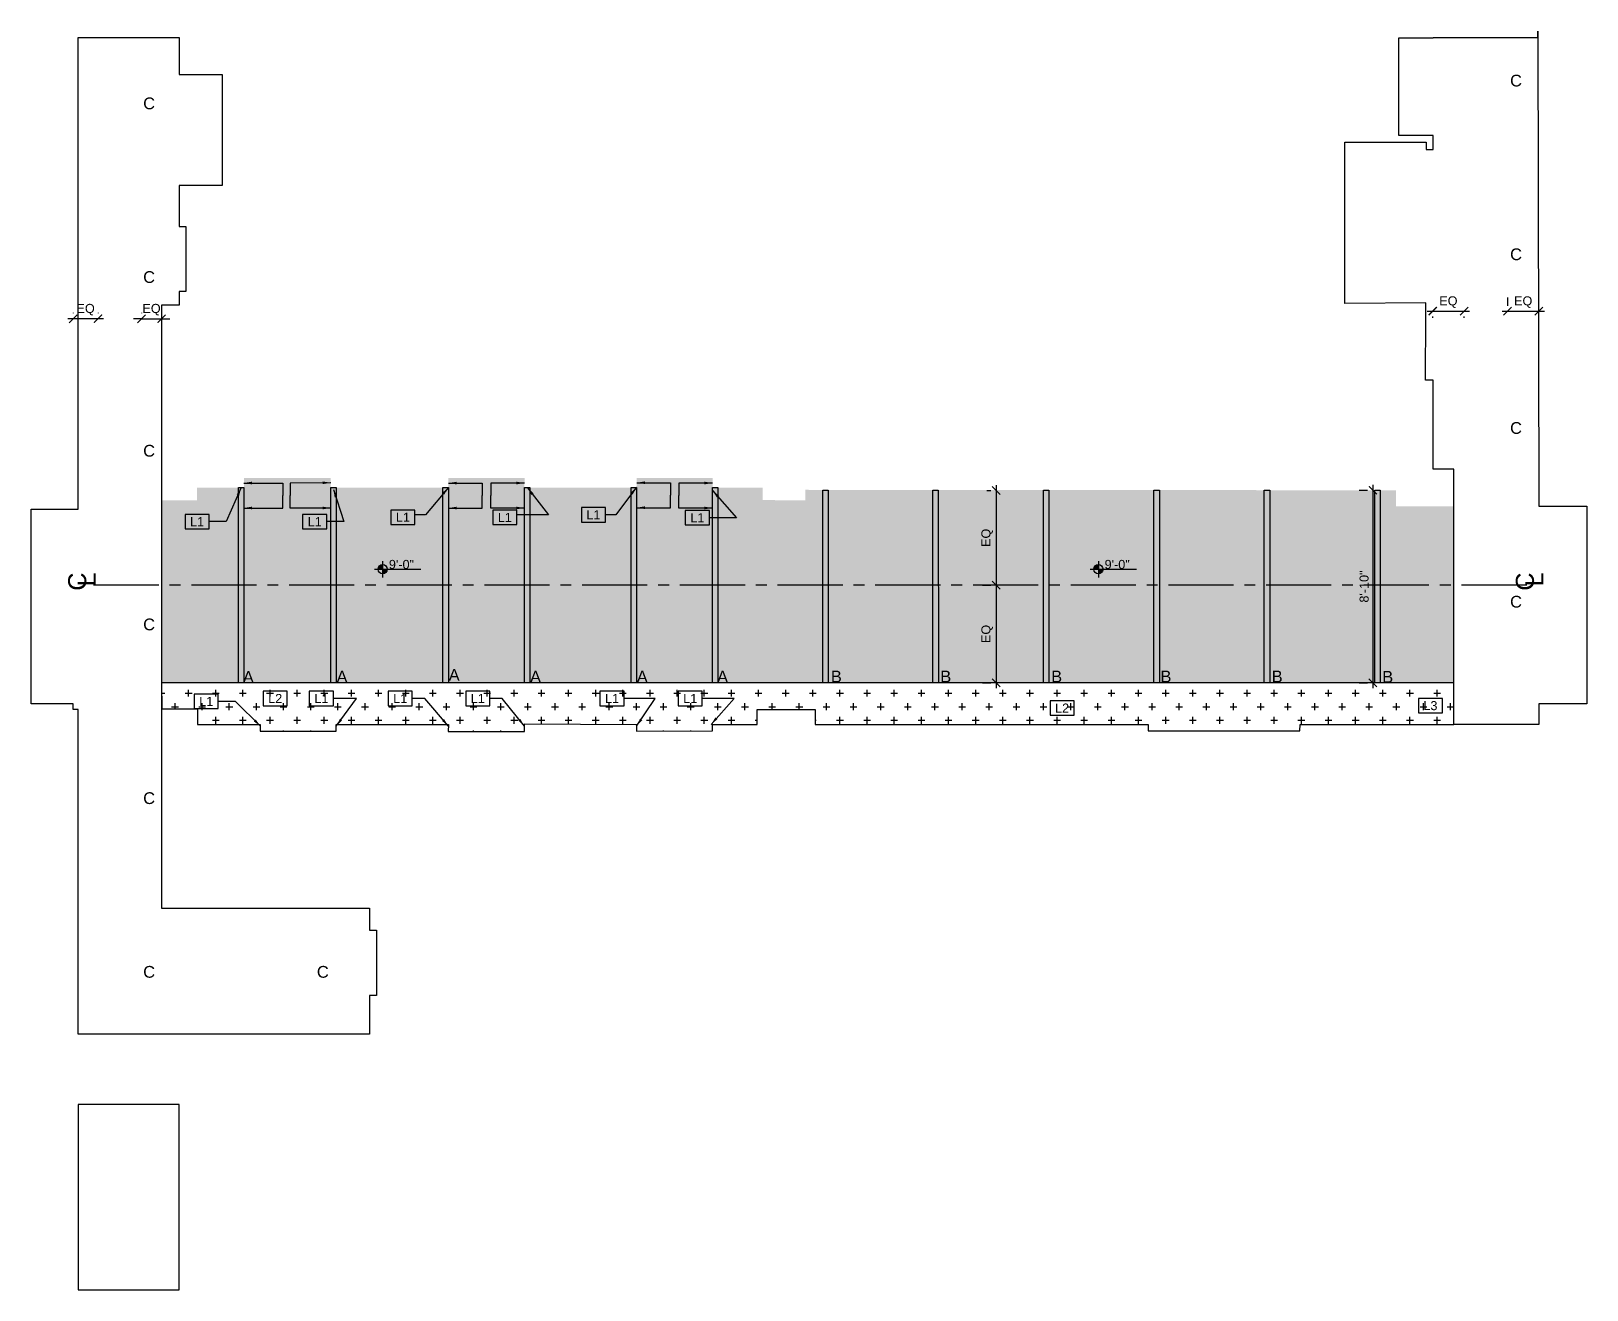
# Model space of a CAD drawing. Header units: inches. Extents: x 491 to 3599, y -1077 to 2028.
# Drawn here: x 491 to 1351, y 430 to 1126 of the extents above; entities that cross this region are included whole.
import ezdxf
from ezdxf.enums import TextEntityAlignment as Align

# ---------------------------------------------------------------- set-up
doc = ezdxf.new("R2010")
doc.units = ezdxf.units.IN
doc.header["$LTSCALE"] = 96
doc.header["$MEASUREMENT"] = 0
doc.linetypes.add('CENTER4', pattern=[0.5625, 0.375, -0.0625, 0.0625, -0.0625])
doc.linetypes.add('HIDDEN2', pattern=[0.1875, 0.125, -0.0625])
for name, color, linetype in [('A-Anno-Clng', 7, 'Continuous'), ('A-ANNO-DIMS', 4, 'Continuous'), ('A-Clng-Exst', 7, 'Continuous'), ('A-Clng-Grid-Neww', 43, 'Continuous'), ('A-Clng-Neww', 94, 'Continuous'), ('A-Clng-Patt', 13, 'Continuous'), ('A-Lite-Neww', 181, 'Continuous')]:
    doc.layers.add(name, color=color, linetype=linetype)
doc.layers.add('Viewport', color=14, linetype='Continuous', plot=False)
doc.styles.add('XFINE_1-2', font='swissl.ttf', dxfattribs={"height": 10})
doc.styles.add('XFINE_1-4', font='swissl.ttf', dxfattribs={"height": 5})
doc.styles.add('XFINE_1-8', font='swissl.ttf', dxfattribs={"height": 10})
doc.dimstyles.new('OTJ_1-4', dxfattribs={"dimscale": 48, "dimtxt": 0.09375, "dimasz": 0.09375, "dimexe": 0.0625, "dimexo": 0.15625, "dimgap": 0.046875, "dimtad": 1, "dimzin": 3, "dimdsep": 46, "dimlunit": 4, "dimtxsty": 'XFINE_1-4', "dimblk": 'ARCHTICK', "dimcen": 0.09, "dimdle": 0.0625, "dimclrd": 15, "dimclre": 15, "dimclrt": 7, "dimadec": 0, "dimazin": 0, "dimtfac": 0.75, "dimtix": 1, "dimtmove": 1, "dimatfit": 3, "dimfxl": 1, "dimfrac": 1, "dimtolj": 1, "dimtzin": 0, "dimarcsym": 0})

msp = doc.modelspace()

# ---------------------------------------------------------------- texts
at = {"layer": 'A-Anno-Clng', "char_height": 5, "attachment_point": 1, "style": 'XFINE_1-2'}
for insert in [(688.399, 833.644), (1083.952, 833.644)]:
    msp.add_mtext_dynamic_manual_height_columns('9\'-0"', width=11.37661, gutter_width=50, heights=[0], dxfattribs=dict(at, insert=insert))
at = {"layer": 'A-Lite-Neww', "char_height": 6.5, "width": 48.06, "attachment_point": 5, "style": 'XFINE_1-8'}
for s, insert in [('C', (1311.337, 1098.5)), ('C', (555.884, 1085.914)), ('C', (1311.337, 1002.5)), ('C', (555.884, 989.914)), ('C', (1311.337, 906.5)), ('C', (555.884, 893.914)), ('C', (1311.337, 810.5)), ('C', (555.884, 797.914)), ('A', (610.733, 768.909)), ('A', (662.501, 769.094)), ('A', (724.498, 770.08)), ('A', (769.444, 769.094)), ('A', (828.428, 769.094)), ('A', (872.824, 769.094)), ('B', (935.7, 769.176)), ('B', (996.17, 769.176)), ('B', (1057.446, 769.176)), ('B', (1117.859, 769.176)), ('B', (1179.33, 769.176)), ('B', (1240.439, 769.005)), ('C', (555.884, 701.914)), ('C', (555.884, 605.914)), ('C', (651.884, 605.914))]:
    msp.add_mtext(s, dxfattribs=dict(at, insert=insert))

# ---------------------------------------------------------------- blocks, each defined once
blk = doc.blocks.new('_ArchTick')
at = {"color": 0, "linetype": 'ByBlock', "const_width": 0.15}
blk.add_lwpolyline([(-0.5, -0.5), (0.5, 0.5)], dxfattribs=at)
blk = doc.blocks.new('*D209')
at = {"layer": 'A-Lite-Neww', "color": 15, "lineweight": -2, "transparency": 16777216}
for p, q in [((1224.72, 872.11), (1229.22, 872.11)), ((1232.22, 875.11), (1232.22, 762.75)), ((1224.72, 765.75), (1229.22, 765.75))]:
    blk.add_line(p, q, dxfattribs=at)
at = {"layer": 'DefPoints', "color": 0, "transparency": 16777216}
for p in [(1232.22, 872.11), (1232.22, 765.75), (1232.22, 765.75)]:
    blk.add_point(p, dxfattribs=at)
at = {"layer": 'A-Lite-Neww', "color": 15, "lineweight": -2, "transparency": 16777216, "xscale": 4.5, "yscale": 4.5, "zscale": 4.5}
for p, rotation in [((1232.22, 872.11), 90), ((1232.22, 765.75), 270)]:
    blk.add_blockref('_ArchTick', p, dxfattribs=dict(at, rotation=rotation))
at = {"layer": 'A-Lite-Neww', "color": 7, "transparency": 16777216, "insert": (1227.4, 818.93), "char_height": 5, "attachment_point": 5, "rotation": 90, "style": 'XFINE_1-4'}
blk.add_mtext('\\A1;8\'-10"', dxfattribs=at)
blk = doc.blocks.new('A$C1E81129E')
at = {"layer": 'A-Anno-Clng'}
h = blk.add_hatch(color=256, dxfattribs=at)
h.dxf.hatch_style = 1
h.paths.add_polyline_path([(3, 0), (0, 0), (0, -3, 0.4142136)])
h.paths.add_polyline_path([(0, 3, 0.4142136), (-3, 0), (0, 0)])
blk.add_line((-5.25, 0), (24.75, 0), dxfattribs=at)
blk.add_lwpolyline([(0, 5.25), (0, -5.25)], dxfattribs=at)
blk.add_circle((0, 0), 3, dxfattribs=at)
blk = doc.blocks.new('Plan Note Tag')
at = {"color": 4}
blk.add_lwpolyline([(28.1, 1.1), (54.7, 1.1), (54.7, 17.1), (28.1, 17.1)], close=True, dxfattribs=at)
at = {"color": 0, "style": 'XFINE_1-8'}
blk.add_attdef('MULTI-NOTE', text='', height=10, dxfattribs=at).set_placement((41.4, 9.1), align=Align.MIDDLE_CENTER)
blk = doc.blocks.new('*D227')
at = {"layer": 'A-Lite-Neww', "color": 15, "lineweight": -2, "transparency": 16777216}
for p, q in [((530.68, 966.94), (510.92, 966.94)), ((513.92, 970.19), (513.92, 969.94)), ((527.68, 970.16), (527.68, 969.94))]:
    blk.add_line(p, q, dxfattribs=at)
at = {"layer": 'DefPoints', "color": 0, "transparency": 16777216}
for p in [(513.92, 966.94), (513.92, 962.69), (527.68, 962.66)]:
    blk.add_point(p, dxfattribs=at)
at = {"layer": 'A-Lite-Neww', "color": 15, "lineweight": -2, "transparency": 16777216, "xscale": 4.5, "yscale": 4.5, "zscale": 4.5, "rotation": 180}
blk.add_blockref('_ArchTick', (513.92, 966.94), dxfattribs=at)
at = {"layer": 'A-Lite-Neww', "color": 15, "lineweight": -2, "transparency": 16777216, "xscale": 4.5, "yscale": 4.5, "zscale": 4.5}
blk.add_blockref('_ArchTick', (527.68, 966.94), dxfattribs=at)
at = {"layer": 'A-Lite-Neww', "color": 7, "transparency": 16777216, "insert": (520.8, 971.94), "char_height": 5, "attachment_point": 5, "style": 'XFINE_1-4'}
blk.add_mtext('\\A1;EQ', dxfattribs=at)
blk = doc.blocks.new('*D228')
at = {"layer": 'A-Lite-Neww', "color": 15, "lineweight": -2, "transparency": 16777216}
for p, q in [((551.68, 966.94), (547.18, 966.94)), ((551.68, 970.16), (551.68, 969.94)), ((551.68, 966.94), (562.75, 966.94)), ((562.75, 970.16), (562.75, 969.94)), ((562.75, 966.94), (567.25, 966.94))]:
    blk.add_line(p, q, dxfattribs=at)
at = {"layer": 'DefPoints', "color": 0, "transparency": 16777216}
for p in [(562.75, 966.94), (551.68, 962.66), (562.75, 962.66)]:
    blk.add_point(p, dxfattribs=at)
at = {"layer": 'A-Lite-Neww', "color": 15, "lineweight": -2, "transparency": 16777216, "xscale": 4.5, "yscale": 4.5, "zscale": 4.5}
blk.add_blockref('_ArchTick', (551.68, 966.94), dxfattribs=at)
at = {"layer": 'A-Lite-Neww', "color": 15, "lineweight": -2, "transparency": 16777216, "xscale": 4.5, "yscale": 4.5, "zscale": 4.5, "rotation": 180}
blk.add_blockref('_ArchTick', (562.75, 966.94), dxfattribs=at)
at = {"layer": 'A-Lite-Neww', "color": 7, "transparency": 16777216, "insert": (557.22, 971.94), "char_height": 5, "attachment_point": 5, "style": 'XFINE_1-4'}
blk.add_mtext('\\A1;EQ', dxfattribs=at)
blk = doc.blocks.new('CENTERLINE BLOCK')
at = {"layer": 'A-ANNO-DIMS', "char_height": 10, "attachment_point": 1, "style": 'XFINE_1-8'}
for s, insert in [('C', (580.64, 2273.22)), ('L', (582.97, 2267.95))]:
    blk.add_mtext_dynamic_manual_height_columns(s, width=21.019, gutter_width=50, heights=[0], dxfattribs=dict(at, insert=insert))
blk = doc.blocks.new('*D229')
at = {"layer": 'A-Lite-Neww', "color": 15, "lineweight": -2, "transparency": 16777216}
for p, q in [((1262.29, 971.12), (1285.61, 971.12)), ((1265.29, 967.37), (1265.29, 968.12)), ((1282.61, 967.37), (1282.61, 968.12))]:
    blk.add_line(p, q, dxfattribs=at)
at = {"layer": 'DefPoints', "color": 0, "transparency": 16777216}
for p in [(1265.29, 974.87), (1282.61, 974.87), (1282.61, 971.12)]:
    blk.add_point(p, dxfattribs=at)
at = {"layer": 'A-Lite-Neww', "color": 15, "lineweight": -2, "transparency": 16777216, "xscale": 4.5, "yscale": 4.5, "zscale": 4.5, "rotation": 180}
blk.add_blockref('_ArchTick', (1265.29, 971.12), dxfattribs=at)
at = {"layer": 'A-Lite-Neww', "color": 15, "lineweight": -2, "transparency": 16777216, "xscale": 4.5, "yscale": 4.5, "zscale": 4.5}
blk.add_blockref('_ArchTick', (1282.61, 971.12), dxfattribs=at)
at = {"layer": 'A-Lite-Neww', "color": 7, "transparency": 16777216, "insert": (1273.95, 976.12), "char_height": 5, "attachment_point": 5, "style": 'XFINE_1-4'}
blk.add_mtext('\\A1;EQ', dxfattribs=at)
blk = doc.blocks.new('*D230')
at = {"layer": 'A-Lite-Neww', "color": 15, "lineweight": -2, "transparency": 16777216}
for p, q in [((1306.61, 978.62), (1306.61, 974.12)), ((1303.61, 971.12), (1327, 971.12)), ((1324, 963.62), (1324, 968.12))]:
    blk.add_line(p, q, dxfattribs=at)
at = {"layer": 'DefPoints', "color": 0, "transparency": 16777216}
for p in [(1306.61, 971.12), (1324, 971.12), (1324, 971.12)]:
    blk.add_point(p, dxfattribs=at)
at = {"layer": 'A-Lite-Neww', "color": 15, "lineweight": -2, "transparency": 16777216, "xscale": 4.5, "yscale": 4.5, "zscale": 4.5, "rotation": 180}
blk.add_blockref('_ArchTick', (1306.61, 971.12), dxfattribs=at)
at = {"layer": 'A-Lite-Neww', "color": 15, "lineweight": -2, "transparency": 16777216, "xscale": 4.5, "yscale": 4.5, "zscale": 4.5}
blk.add_blockref('_ArchTick', (1324, 971.12), dxfattribs=at)
at = {"layer": 'A-Lite-Neww', "color": 7, "transparency": 16777216, "insert": (1315.31, 976.12), "char_height": 5, "attachment_point": 5, "style": 'XFINE_1-4'}
blk.add_mtext('\\A1;EQ', dxfattribs=at)
blk = doc.blocks.new('*D231')
at = {"color": 15, "lineweight": -2, "transparency": 16777216}
for p, q in [((1018.78, 872), (1021.04, 872)), ((1024.04, 875), (1024.04, 816.69)), ((1018.78, 819.69), (1021.04, 819.69))]:
    blk.add_line(p, q, dxfattribs=at)
at = {"layer": 'DefPoints', "color": 0, "transparency": 16777216}
for p in [(1026.28, 872), (1024.04, 819.69), (1026.28, 819.69)]:
    blk.add_point(p, dxfattribs=at)
at = {"color": 15, "lineweight": -2, "transparency": 16777216, "xscale": 4.5, "yscale": 4.5, "zscale": 4.5}
for p, rotation in [((1024.04, 872), 90), ((1024.04, 819.69), 270)]:
    blk.add_blockref('_ArchTick', p, dxfattribs=dict(at, rotation=rotation))
at = {"color": 7, "transparency": 16777216, "insert": (1019.04, 845.84), "char_height": 5, "attachment_point": 5, "rotation": 90, "style": 'XFINE_1-4'}
blk.add_mtext('\\A1;EQ', dxfattribs=at)
blk = doc.blocks.new('*D232')
at = {"color": 15, "lineweight": -2, "transparency": 16777216}
for p, q in [((1016.54, 819.69), (1021.04, 819.69)), ((1024.04, 822.69), (1024.04, 762.75)), ((1016.54, 765.75), (1021.04, 765.75))]:
    blk.add_line(p, q, dxfattribs=at)
at = {"layer": 'DefPoints', "color": 0, "transparency": 16777216}
for p in [(1024.04, 819.69), (1024.04, 765.75), (1024.04, 765.75)]:
    blk.add_point(p, dxfattribs=at)
at = {"color": 15, "lineweight": -2, "transparency": 16777216, "xscale": 4.5, "yscale": 4.5, "zscale": 4.5}
for p, rotation in [((1024.04, 819.69), 90), ((1024.04, 765.75), 270)]:
    blk.add_blockref('_ArchTick', p, dxfattribs=dict(at, rotation=rotation))
at = {"color": 7, "transparency": 16777216, "insert": (1019.04, 792.72), "char_height": 5, "attachment_point": 5, "rotation": 90, "style": 'XFINE_1-4'}
blk.add_mtext('\\A1;EQ', dxfattribs=at)

# ---------------------------------------------------------------- dimensions: what is measured, and where the dimension line sits
for base, p1, p2, picture, middle in [((1024.037, 819.688), (1026.278, 872), (1026.278, 819.688), '*D231', (1019.037, 845.844)), ((1024.037, 765.75), (1024.037, 819.688), (1024.037, 765.75), '*D232', (1019.037, 792.719))]:
    dim = msp.add_linear_dim(base=base, p1=p1, p2=p2, angle=90, text='EQ', dimstyle='OTJ_1-4')
    dim.commit()
    dim.dimension.update_dxf_attribs({"geometry": picture, "text_midpoint": middle})
at = {"layer": 'A-Lite-Neww'}
for base, p1, p2, picture, middle in [((513.921, 966.936), (527.685, 962.664), (513.921, 962.688), '*D227', (520.803, 971.935)), ((562.75, 966.936), (551.685, 962.664), (562.75, 962.664), '*D228', (557.217, 971.935)), ((1282.611, 971.118), (1265.287, 974.874), (1282.611, 974.874), '*D229', (1273.949, 976.118)), ((1324, 971.118), (1306.611, 971.118), (1324, 971.118), '*D230', (1315.306, 976.118))]:
    dim = msp.add_linear_dim(base=base, p1=p1, p2=p2, text='EQ', dimstyle='OTJ_1-4', dxfattribs=at)
    dim.commit()
    dim.dimension.update_dxf_attribs({"geometry": picture, "text_midpoint": middle})
dim = msp.add_linear_dim(base=(1232.222, 765.75), p1=(1232.222, 872.111), p2=(1232.222, 765.75), angle=90, dimstyle='OTJ_1-4', override={"dimdec": 0}, dxfattribs=at)
dim.commit()
dim.dimension.update_dxf_attribs({"geometry": '*D209', "text_midpoint": (1227.402, 818.931)})

# ---------------------------------------------------------------- hatches: boundary and pattern name
at = {"layer": 'A-Clng-Patt'}
h = msp.add_hatch(dxfattribs=at)
h.set_pattern_fill('AR-SAND', color=256, scale=3)
h.set_pattern_definition([(37.5, (-59.2745, -173.631), (-0.18898, 5.780471), [0, -4.56, 0, -5.1, 0, -4.875]), (7.5, (-59.2745, -173.631), (5.30933, 8.466438), [0, -2.46, 0, -4.11, 0, -1.575]), (327.5, (-62.9645, -173.631), (9.342426, 0.016977), [0, -1.5, 0, -5.4, 0, -7.05]), (317.5, (-62.9645, -173.631), (9.01838, 2.633027), [0, -0.75, 0, -3.54, 0, -4.05])])
h.paths.add_polyline_path([(562.741, 866.5), (562.75, 765.75), (581.66, 765.75), (577.802, 765.75), (612.357, 765.75), (616.215, 765.75), (658.215, 765.75), (658.215, 765.753), (720.252, 765.748), (720.252, 765.727), (762.256, 765.773), (762.256, 765.75), (824.252, 765.75), (824.26, 765.75), (866.252, 765.75), (865.784, 765.75), (890.504, 765.75), (890.972, 765.75), (922.972, 765.75), (1277, 765.75), (1277, 863.25), (1245, 863.25), (1245, 872.125), (918.518, 872.368), (918.518, 866.5), (895.018, 866.718), (895.018, 873.625), (867.28, 873.625), (867.28, 878.986), (825.288, 878.986), (825.28, 873.611), (763.28, 873.537), (763.408, 878.913), (721.28, 878.986), (721.28, 873.611), (656.28, 873.611), (656.28, 878.986), (608.28, 878.986), (608.28, 874.424), (608.28, 873.611), (582.285, 873.625), (582.275, 866.5)])
h = msp.add_hatch(dxfattribs=at)
h.set_pattern_fill('CROSS', color=256, scale=30, style=0)
h.set_pattern_definition([(0, (-864.17, -3215.01), (7.5, 7.5), [3.75, -11.25]), (90, (-862.295, -3216.885), (-7.5, 7.5), [3.75, -11.25])])
h.paths.add_polyline_path([(562.78, 765.75), (562.854, 751.236), (582.687, 751.236), (582.687, 742.736), (617.242, 742.736), (617.242, 739.051), (659.242, 738.986), (659.242, 742.736), (721.28, 742.736), (721.202, 738.817), (763.28, 738.817), (763.285, 742.991), (825.28, 742.736), (825.28, 738.986), (867.294, 739.146), (867.28, 742.736), (892, 742.707), (892.019, 751), (924, 751), (924.019, 742.736), (1108, 742.75), (1108, 739.25), (1191.837, 739.25), (1192, 742.75), (1277, 742.75), (1277, 765.75)])

# ---------------------------------------------------------------- linework, layer by layer
at = {"layer": 'A-ANNO-DIMS', "linetype": 'CENTER4'}
msp.add_line((1317.228, 819.688), (521.492, 819.688), dxfattribs=at)
at = {"layer": 'A-Clng-Grid-Neww'}
for points in [[(516.668, 1122.375), (572.499, 1122.375), (572.499, 1102), (596.249, 1102), (596.249, 1040.5), (572.499, 1040.5), (572.499, 1018), (576.249, 1018), (576.249, 982), (572.499, 982), (572.499, 974.5), (562.75, 974.5), (562.75, 641.25), (677.75, 641.25), (677.75, 628.924), (681.5, 628.924), (681.5, 592.924), (677.75, 592.924), (677.75, 571.438), (572.5, 571.438), (572.5, 571.438), (516.668, 571.438), (516.668, 751), (514, 751), (514, 754), (490.669, 754), (490.669, 861.736), (516.668, 861.736)], [(1246.499, 1122.249), (1265.5, 1122.249), (1265.689, 1122.375), (1323.482, 1122.375), (1323.482, 1125.896), (1324, 863.25), (1350.5, 863.25), (1350.5, 754), (1324, 754), (1324, 742.75), (1277, 742.75), (1277, 883.75), (1265.5, 883.75), (1265.5, 933.056), (1261.307, 933.056), (1261.428, 969.056), (1261.428, 969.056), (1261.54, 975.75), (1216.749, 975.311), (1216.748, 1064.5), (1261.75, 1064.5), (1261.75, 1060.542), (1265.5, 1060.524), (1265.5, 1068.25), (1246.499, 1068.25)]]:
    msp.add_lwpolyline(points, close=True, dxfattribs=at)
at = {"layer": 'A-Clng-Neww'}
msp.add_lwpolyline([(562.78, 765.75), (562.854, 751.236), (582.687, 751.236), (582.687, 742.736), (617.242, 742.736), (617.242, 739.051), (659.242, 738.986), (659.242, 742.736), (721.28, 742.736), (721.202, 738.817), (763.28, 738.817), (763.285, 742.991), (825.28, 742.736), (825.28, 738.986), (867.294, 739.146), (867.28, 742.736), (892, 742.707), (892.019, 751), (924, 751), (924.019, 742.736), (1108, 742.75), (1108, 739.25), (1191.837, 739.25), (1192, 742.75), (1277, 742.75), (1277, 765.75)], close=True, dxfattribs=at)
at = {"layer": 'A-Lite-Neww'}
for points in [[(605.279, 765.697), (605.279, 873.611), (608.28, 873.611), (608.271, 765.748)], [(656.28, 765.748), (656.28, 873.611), (659.28, 873.611), (659.271, 765.748)], [(718.281, 765.75), (718.227, 873.611), (721.28, 873.611), (721.349, 765.75)], [(763.28, 765.741), (763.28, 873.611), (766.28, 873.611), (766.272, 765.759)], [(822.28, 765.75), (822.28, 873.611), (825.28, 873.611), (825.271, 765.75)], [(867.28, 765.75), (867.276, 873.625), (870.287, 873.625), (870.283, 765.75)], [(928.217, 765.75), (928.201, 872.125), (931.201, 872.125), (931.208, 765.75)], [(989.091, 765.763), (989.091, 872.111), (991.986, 872.111), (992.208, 765.75)], [(1050.217, 765.745), (1050.217, 872.111), (1053.217, 872.111), (1053.208, 765.745)], [(1111.217, 765.745), (1111.217, 872.111), (1114.217, 872.111), (1114.208, 765.745)], [(1172.222, 765.738), (1172.222, 872.107), (1175.222, 872.115), (1175.213, 765.745)], [(1233.222, 765.73), (1233.222, 872.111), (1236.222, 872.111), (1236.213, 765.73)]]:
    msp.add_lwpolyline(points, close=True, dxfattribs=at)
at = {"layer": 'Viewport'}
msp.add_lwpolyline([(572.5, 532.562), (516.668, 532.562), (516.668, 430.186), (572.5, 430.186)], close=True, dxfattribs=at)

# ---------------------------------------------------------------- block references
at = {"layer": 'A-Anno-Clng', "xscale": 0.5, "yscale": 0.5, "zscale": 0.5}
for p, values in [((675.445, 852.642), {'MULTI-NOTE': 'L1'}), ((731.786, 852.568), {'MULTI-NOTE': 'L1'}), ((780.727, 854.025), {'MULTI-NOTE': 'L1'}), ((838.173, 852.4), {'MULTI-NOTE': 'L1'}), ((561.676, 850.224), {'MULTI-NOTE': 'L1'}), ((626.682, 850.224), {'MULTI-NOTE': 'L1'}), ((566.744, 750.889), {'MULTI-NOTE': 'L1'}), ((604.862, 752.492), {'MULTI-NOTE': 'L2'}), ((630.375, 752.492), {'MULTI-NOTE': 'L1'}), ((673.975, 752.492), {'MULTI-NOTE': 'L1'}), ((716.82, 752.492), {'MULTI-NOTE': 'L1'}), ((791.015, 752.492), {'MULTI-NOTE': 'L1'}), ((834.241, 752.492), {'MULTI-NOTE': 'L1'}), ((1243.321, 748.542), {'MULTI-NOTE': 'L3'}), ((1039.764, 747.193), {'MULTI-NOTE': 'L2'})]:
    msp.add_blockref('Plan Note Tag', p, dxfattribs=at).add_auto_attribs(values)
at = {"layer": 'A-Anno-Clng', "xscale": 0.8543929426093293, "yscale": 0.8543929426093293, "zscale": 0.8543929426093293}
for p in [(684.958, 828.488), (1080.511, 828.488)]:
    msp.add_blockref('A$C1E81129E', p, dxfattribs=at)
at = {"layer": 'A-Clng-Exst', "linetype": 'HIDDEN2', "rotation": 90}
for p in [(2784.367, 235.957), (3584.457, 235.957)]:
    msp.add_blockref('CENTERLINE BLOCK', p, dxfattribs=at)

msp.set_redraw_order([(e.dxf.handle, doc.entitydb.next_handle()) for e in msp.query("TEXT MTEXT ATTDEF DIMENSION ARC_DIMENSION")])  # texts and dimensions are drawn at this point

# ---------------------------------------------------------------- leaders
at = {"layer": 'A-Anno-Clng'}
for points in [[(825.412, 876.293), (844.02, 876.293), (844.02, 869.392)], [(606.779, 873.611), (598.492, 854.78), (589.042, 854.78)], [(608.228, 876.125), (629.739, 876.125), (629.739, 869.224)], [(608.228, 862.324), (629.739, 862.324), (629.739, 869.224)], [(656.28, 876.299), (633.903, 876.125), (633.903, 869.224)], [(656.28, 862.324), (633.903, 862.324), (633.903, 869.224)], [(657.78, 872.625), (663.498, 854.78), (654.048, 854.78)], [(721.28, 873.611), (708.614, 858.582), (702.811, 858.582)], [(721.367, 876.091), (739.974, 876.091), (739.974, 869.19)], [(721.367, 862.289), (739.974, 862.289), (739.974, 869.19)], [(763.335, 876.125), (744.727, 876.125), (744.727, 869.224)], [(763.335, 862.324), (744.727, 862.324), (744.727, 869.224)], [(764.946, 873.539), (776.695, 858.508), (759.152, 858.508)], [(825.28, 873.826), (813.896, 858.582), (808.093, 858.582)], [(825.412, 862.491), (844.02, 862.491), (844.02, 869.392)], [(867.251, 876.125), (848.644, 876.125), (848.644, 869.224)], [(867.251, 862.324), (848.644, 862.324), (848.644, 869.224)], [(867.28, 871.986), (880.453, 856.957), (865.539, 856.957)], [(659.242, 741.75), (670.494, 757.049), (657.741, 757.049)], [(721.26, 741.71), (708.25, 757.049), (701.341, 757.049)], [(763.284, 741.749), (751.094, 757.049), (744.186, 757.049)], [(825.28, 741.75), (835.647, 757.049), (818.381, 757.049)], [(866.463, 742.737), (879.138, 757.049), (861.607, 757.049)], [(617.465, 741.75), (603.565, 755.445), (594.11, 755.445)]]:
    msp.add_leader(points, dimstyle='OTJ_1-4', dxfattribs=at)

doc.saveas('drawing.dxf')
